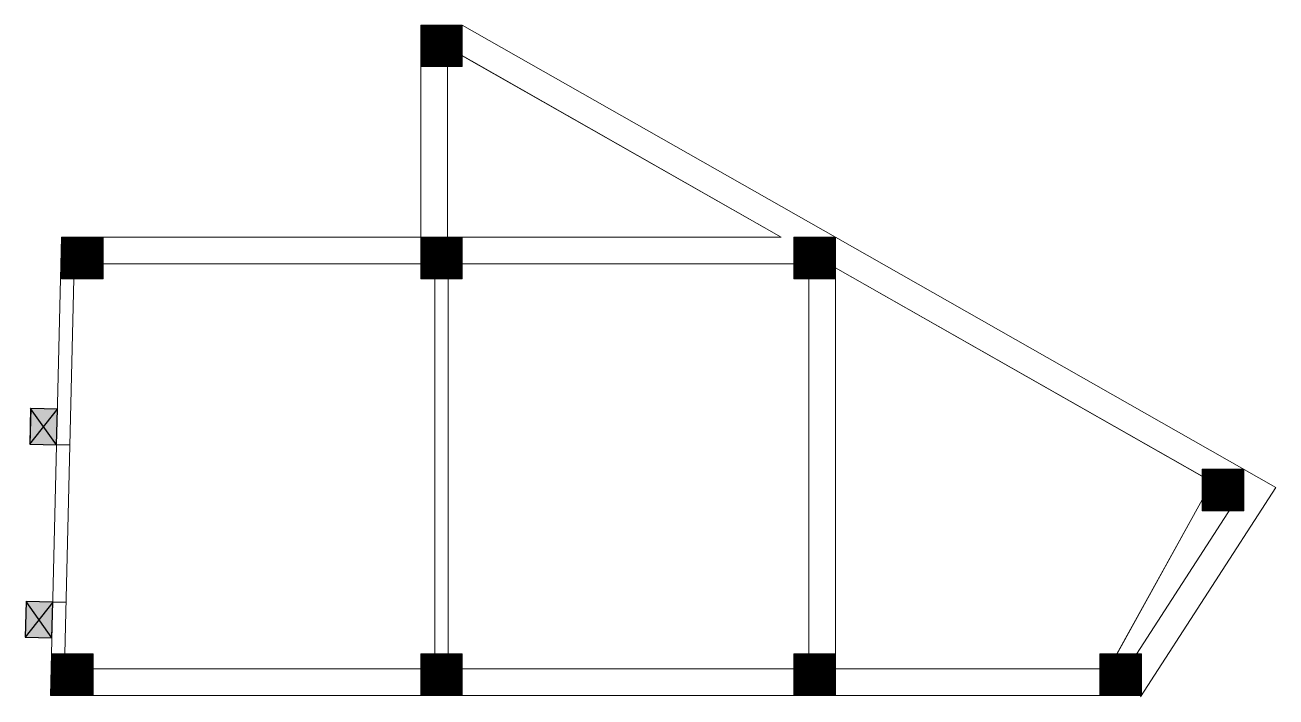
# Model space of a CAD drawing. Header units: inches. Extents: x 4069 to 291496, y -47643 to 12535.
# Drawn here: x 117539.5 to 117960.5, y -23185.6 to -22959.4 of the extents above; entities that cross this region are included whole.
import ezdxf

# ---------------------------------------------------------------- set-up
doc = ezdxf.new("R2010")
doc.units = ezdxf.units.IN
doc.header["$LTSCALE"] = 5
doc.header["$MEASUREMENT"] = 0
doc.layers.add('A-WALL', color=7, linetype='Continuous', lineweight=9)
doc.layers.add('WALL', color=7, linetype='Continuous')

# ---------------------------------------------------------------- blocks, each defined once
blk = doc.blocks.new('C1a')
at = {"color": 1, "ltscale": 5}
for p, q in [((18657.75, 4625.76), (18648.75, 4625.76)), ((18648.75, 4625.76), (18648.82, 4613.76)), ((18657.82, 4613.76), (18657.75, 4625.76)), ((18648.82, 4613.76), (18657.82, 4613.76))]:
    blk.add_line(p, q, dxfattribs=at)

msp = doc.modelspace()

# ---------------------------------------------------------------- hatches: boundary and pattern name
at = {"layer": 'A-WALL', "ltscale": 5}
h = msp.add_hatch(dxfattribs=at)
h.set_pattern_fill('ANSI31', color=256)
h.set_pattern_definition([(45, (93250.57144, -24612.12097), (-0.08838834765, 0.08838834765), [])])
h.paths.add_polyline_path([(117672.64945, -22973.39983), (117686.64945, -22973.39983), (117686.64945, -22959.39983), (117672.64945, -22959.39983)])
h = msp.add_hatch(dxfattribs=at)
h.set_pattern_fill('ANSI31', color=256)
h.set_pattern_definition([(45, (93129.68517, -24683.50437), (-0.08838834765, 0.08838834765), [])])
h.paths.add_polyline_path([(117551.76319, -23044.78323), (117565.76319, -23044.78323), (117565.76319, -23030.78323), (117551.76319, -23030.78323)])
h = msp.add_hatch(dxfattribs=at)
h.set_pattern_fill('ANSI31', color=256)
h.set_pattern_definition([(45, (93250.57144, -24683.50437), (-0.08838834765, 0.08838834765), [])])
h.paths.add_polyline_path([(117672.64945, -23044.78323), (117686.64945, -23044.78323), (117686.64945, -23030.78323), (117672.64945, -23030.78323)])
h = msp.add_hatch(dxfattribs=at)
h.set_pattern_fill('ANSI31', color=256)
h.set_pattern_definition([(45, (93266.51711, -24683.50437), (-0.08838834765, 0.08838834765), [])])
h.paths.add_polyline_path([(117812.21624, -23044.78323), (117812.21624, -23030.78323), (117798.21624, -23030.78323), (117798.21624, -23044.78323)])
h = msp.add_hatch(dxfattribs=at)
h.set_pattern_fill('ANSI31', color=256)
h.set_pattern_definition([(45, (93403.90375, -24612.60722), (-0.08838834765, 0.08838834765), [])])
h.paths.add_polyline_path([(117935.60289, -23108.88608), (117935.60289, -23122.88608), (117949.60289, -23122.88608), (117949.60289, -23108.88608)])
h = msp.add_hatch(dxfattribs=at)
h.set_pattern_fill('ANSI31', color=256)
h.set_pattern_definition([(45, (93016.73946, -24674.7867), (-0.08838834765, 0.08838834765), [])])
h.paths.add_polyline_path([(117548.43859, -23171.06555), (117548.43859, -23185.06555), (117562.43859, -23185.06555), (117562.43859, -23171.06555)])
h = msp.add_hatch(dxfattribs=at)
h.set_pattern_fill('ANSI31', color=256)
h.set_pattern_definition([(45, (93140.95032, -24674.7867), (-0.08838834765, 0.08838834765), [])])
h.paths.add_polyline_path([(117672.64945, -23171.06555), (117672.64945, -23185.06555), (117686.64945, -23185.06555), (117686.64945, -23171.06555)])
h = msp.add_hatch(dxfattribs=at)
h.set_pattern_fill('ANSI31', color=256)
h.set_pattern_definition([(45, (93266.51711, -24674.7867), (-0.08838834765, 0.08838834765), [])])
h.paths.add_polyline_path([(117798.21624, -23171.06555), (117798.21624, -23185.06555), (117812.21624, -23185.06555), (117812.21624, -23171.06555)])
h = msp.add_hatch(dxfattribs=at)
h.set_pattern_fill('ANSI31', color=256)
h.set_pattern_definition([(45, (93369.52638, -24674.7867), (-0.08838834765, 0.08838834765), [])])
h.paths.add_polyline_path([(117901.22551, -23171.06555), (117901.22551, -23185.06555), (117915.22551, -23185.06555), (117915.22551, -23171.06555)])
at = {"layer": 'WALL', "linetype": 'ByBlock', "ltscale": 5, "true_color": 0xf8991e}
h = msp.add_hatch(color=30, dxfattribs=at)
h.dxf.hatch_style = 1
h.paths.add_polyline_path([(117550.106, -23100.70867), (117545.75008, -23094.57595), (117541.10984, -23100.44009)])
h.paths.add_polyline_path([(117550.106, -23100.70867), (117550.39032, -23088.71181), (117545.75008, -23094.57595)])
h.paths.add_polyline_path([(117550.39032, -23088.71181), (117541.39416, -23088.44323), (117545.75008, -23094.57595)])
h.paths.add_polyline_path([(117545.75008, -23094.57595), (117541.39416, -23088.44323), (117541.10984, -23100.44009)])
h = msp.add_hatch(color=30, dxfattribs=at)
h.dxf.hatch_style = 1
h.paths.add_polyline_path([(117550.106, -23100.70867), (117545.75008, -23094.57595), (117541.10984, -23100.44009)])
h.paths.add_polyline_path([(117550.106, -23100.70867), (117550.39032, -23088.71181), (117545.75008, -23094.57595)])
h.paths.add_polyline_path([(117550.39032, -23088.71181), (117541.39416, -23088.44323), (117545.75008, -23094.57595)])
h.paths.add_polyline_path([(117545.75008, -23094.57595), (117541.39416, -23088.44323), (117541.10984, -23100.44009)])
h = msp.add_hatch(color=30, dxfattribs=at)
h.dxf.hatch_style = 1
h.paths.add_polyline_path([(117548.56595, -23165.69165), (117544.21003, -23159.55893), (117539.56979, -23165.42308)])
h.paths.add_polyline_path([(117548.56595, -23165.69165), (117548.85027, -23153.69479), (117544.21003, -23159.55893)])
h.paths.add_polyline_path([(117548.85027, -23153.69479), (117539.8541, -23153.42622), (117544.21003, -23159.55893)])
h.paths.add_polyline_path([(117544.21003, -23159.55893), (117539.8541, -23153.42622), (117539.56979, -23165.42308)])
h = msp.add_hatch(color=30, dxfattribs=at)
h.dxf.hatch_style = 1
h.paths.add_polyline_path([(117548.56595, -23165.69165), (117544.21003, -23159.55893), (117539.56979, -23165.42308)])
h.paths.add_polyline_path([(117548.56595, -23165.69165), (117548.85027, -23153.69479), (117544.21003, -23159.55893)])
h.paths.add_polyline_path([(117548.85027, -23153.69479), (117539.8541, -23153.42622), (117544.21003, -23159.55893)])
h.paths.add_polyline_path([(117544.21003, -23159.55893), (117539.8541, -23153.42622), (117539.56979, -23165.42308)])

# ---------------------------------------------------------------- linework, layer by layer
at = {"color": 1, "ltscale": 5}
for p, q in [((117541.10984, -23100.44009), (117550.39032, -23088.71181)), ((117541.10984, -23100.44009), (117550.39032, -23088.71181)), ((117550.106, -23100.70867), (117541.39416, -23088.44323)), ((117550.106, -23100.70867), (117541.39416, -23088.44323)), ((117548.85027, -23153.69479), (117539.56979, -23165.42308)), ((117548.85027, -23153.69479), (117539.56979, -23165.42308)), ((117548.56595, -23165.69165), (117539.8541, -23153.42622)), ((117548.56595, -23165.69165), (117539.8541, -23153.42622))]:
    msp.add_line(p, q, dxfattribs=at)
at = {"layer": 'A-WALL', "ltscale": 5}
for p, q in [((117672.64945, -22959.39983), (117672.64945, -23030.78323)), ((117686.64945, -22959.39983), (117672.64945, -22959.39983)), ((117686.64945, -22959.39983), (117812.21624, -23030.78323)), ((117681.64945, -22966.91004), (117681.64945, -23030.78323)), ((117681.64945, -22966.91004), (117794.00542, -23030.78323)), ((117551.76319, -23030.78323), (117548.1068, -23185.06555)), ((117794.00542, -23030.78323), (117551.76319, -23030.78323)), ((117812.21624, -23030.78323), (117960.46213, -23115.05944)), ((117672.64945, -23039.78323), (117551.76319, -23039.78323)), ((117798.21624, -23039.78323), (117686.64945, -23039.78323)), ((117812.21624, -23039.78323), (117809.83685, -23039.78323)), ((117812.21624, -23041.13589), (117947.73297, -23118.17572)), ((117555.93266, -23044.78323), (117552.93985, -23171.06555)), ((117677.39945, -23044.78323), (117677.39945, -23171.06555)), ((117681.89945, -23044.78323), (117681.89945, -23171.06555)), ((117803.21624, -23044.78323), (117803.21624, -23171.06555)), ((117812.21624, -23044.78323), (117812.21624, -23171.56555)), ((117550.106, -23100.70867), (117554.60727, -23100.70867)), ((117938.6647, -23113.70876), (117904.28733, -23175.88824)), ((117960.46213, -23115.05944), (117914.90242, -23185.56555)), ((117947.73297, -23118.17572), (117910.00257, -23176.56555)), ((117548.85027, -23153.69479), (117553.35153, -23153.69479)), ((117672.64945, -23176.06555), (117562.43859, -23176.06555)), ((117798.21624, -23176.06555), (117686.64945, -23176.06555)), ((117910.00257, -23176.06555), (117812.21624, -23176.06555)), ((117914.90242, -23185.06555), (117548.1068, -23185.06555))]:
    msp.add_line(p, q, dxfattribs=at)
for points in [[(117672.64945, -22973.39983), (117686.64945, -22973.39983), (117686.64945, -22959.39983), (117672.64945, -22959.39983)], [(117686.64945, -22969.75249), (117686.64945, -22973.39983), (117681.64945, -22973.39983), (117681.64945, -23030.78323), (117794.00542, -23030.78323)], [(117551.76319, -23044.78323), (117565.76319, -23044.78323), (117565.76319, -23030.78323), (117551.76319, -23030.78323)], [(117672.64945, -23044.78323), (117686.64945, -23044.78323), (117686.64945, -23030.78323), (117672.64945, -23030.78323)], [(117798.21624, -23044.78323), (117812.21624, -23044.78323), (117812.21624, -23030.78323), (117798.21624, -23030.78323)], [(117935.60289, -23119.24677), (117935.60289, -23111.27989), (117812.21624, -23041.13589), (117812.21624, -23044.78323), (117812.21624, -23171.56555), (117812.21624, -23176.06555), (117901.22551, -23176.06555), (117901.22551, -23171.06555), (117906.95366, -23171.06555)], [(117935.60289, -23108.88608), (117949.60289, -23108.88608), (117949.60289, -23122.88608), (117935.60289, -23122.88608)], [(117548.43859, -23171.06555), (117562.43859, -23171.06555), (117562.43859, -23185.06555), (117548.43859, -23185.06555)], [(117672.64945, -23171.06555), (117686.64945, -23171.06555), (117686.64945, -23185.06555), (117672.64945, -23185.06555)], [(117798.21624, -23171.06555), (117812.21624, -23171.06555), (117812.21624, -23185.06555), (117798.21624, -23185.06555)], [(117901.22551, -23171.06555), (117915.22551, -23171.06555), (117915.22551, -23185.06555), (117901.22551, -23185.06555)]]:
    msp.add_lwpolyline(points, close=True, dxfattribs=at)
at = {"layer": 'WALL', "color": 2, "linetype": 'ByBlock', "ltscale": 5}
for points in [[(117541.39416, -23088.44323), (117541.10984, -23100.44009), (117550.106, -23100.70867), (117550.39032, -23088.71181)], [(117541.39416, -23088.44323), (117541.10984, -23100.44009), (117550.106, -23100.70867), (117550.39032, -23088.71181)], [(117539.8541, -23153.42622), (117539.56979, -23165.42308), (117548.56595, -23165.69165), (117548.85027, -23153.69479)], [(117539.8541, -23153.42622), (117539.56979, -23165.42308), (117548.56595, -23165.69165), (117548.85027, -23153.69479)]]:
    msp.add_lwpolyline(points, close=True, dxfattribs=at)

# ---------------------------------------------------------------- block references
for p, rotation in [((98762.91689, -27155.64602), 358.2899854281578), ((98762.91689, -27155.64602), 358.2899854281413), ((98761.37684, -27220.62901), 358.2899854281578), ((98761.37684, -27220.62901), 358.2899854281413)]:
    msp.add_blockref('C1a', p, dxfattribs=dict(at, rotation=rotation))

doc.saveas('drawing.dxf')
